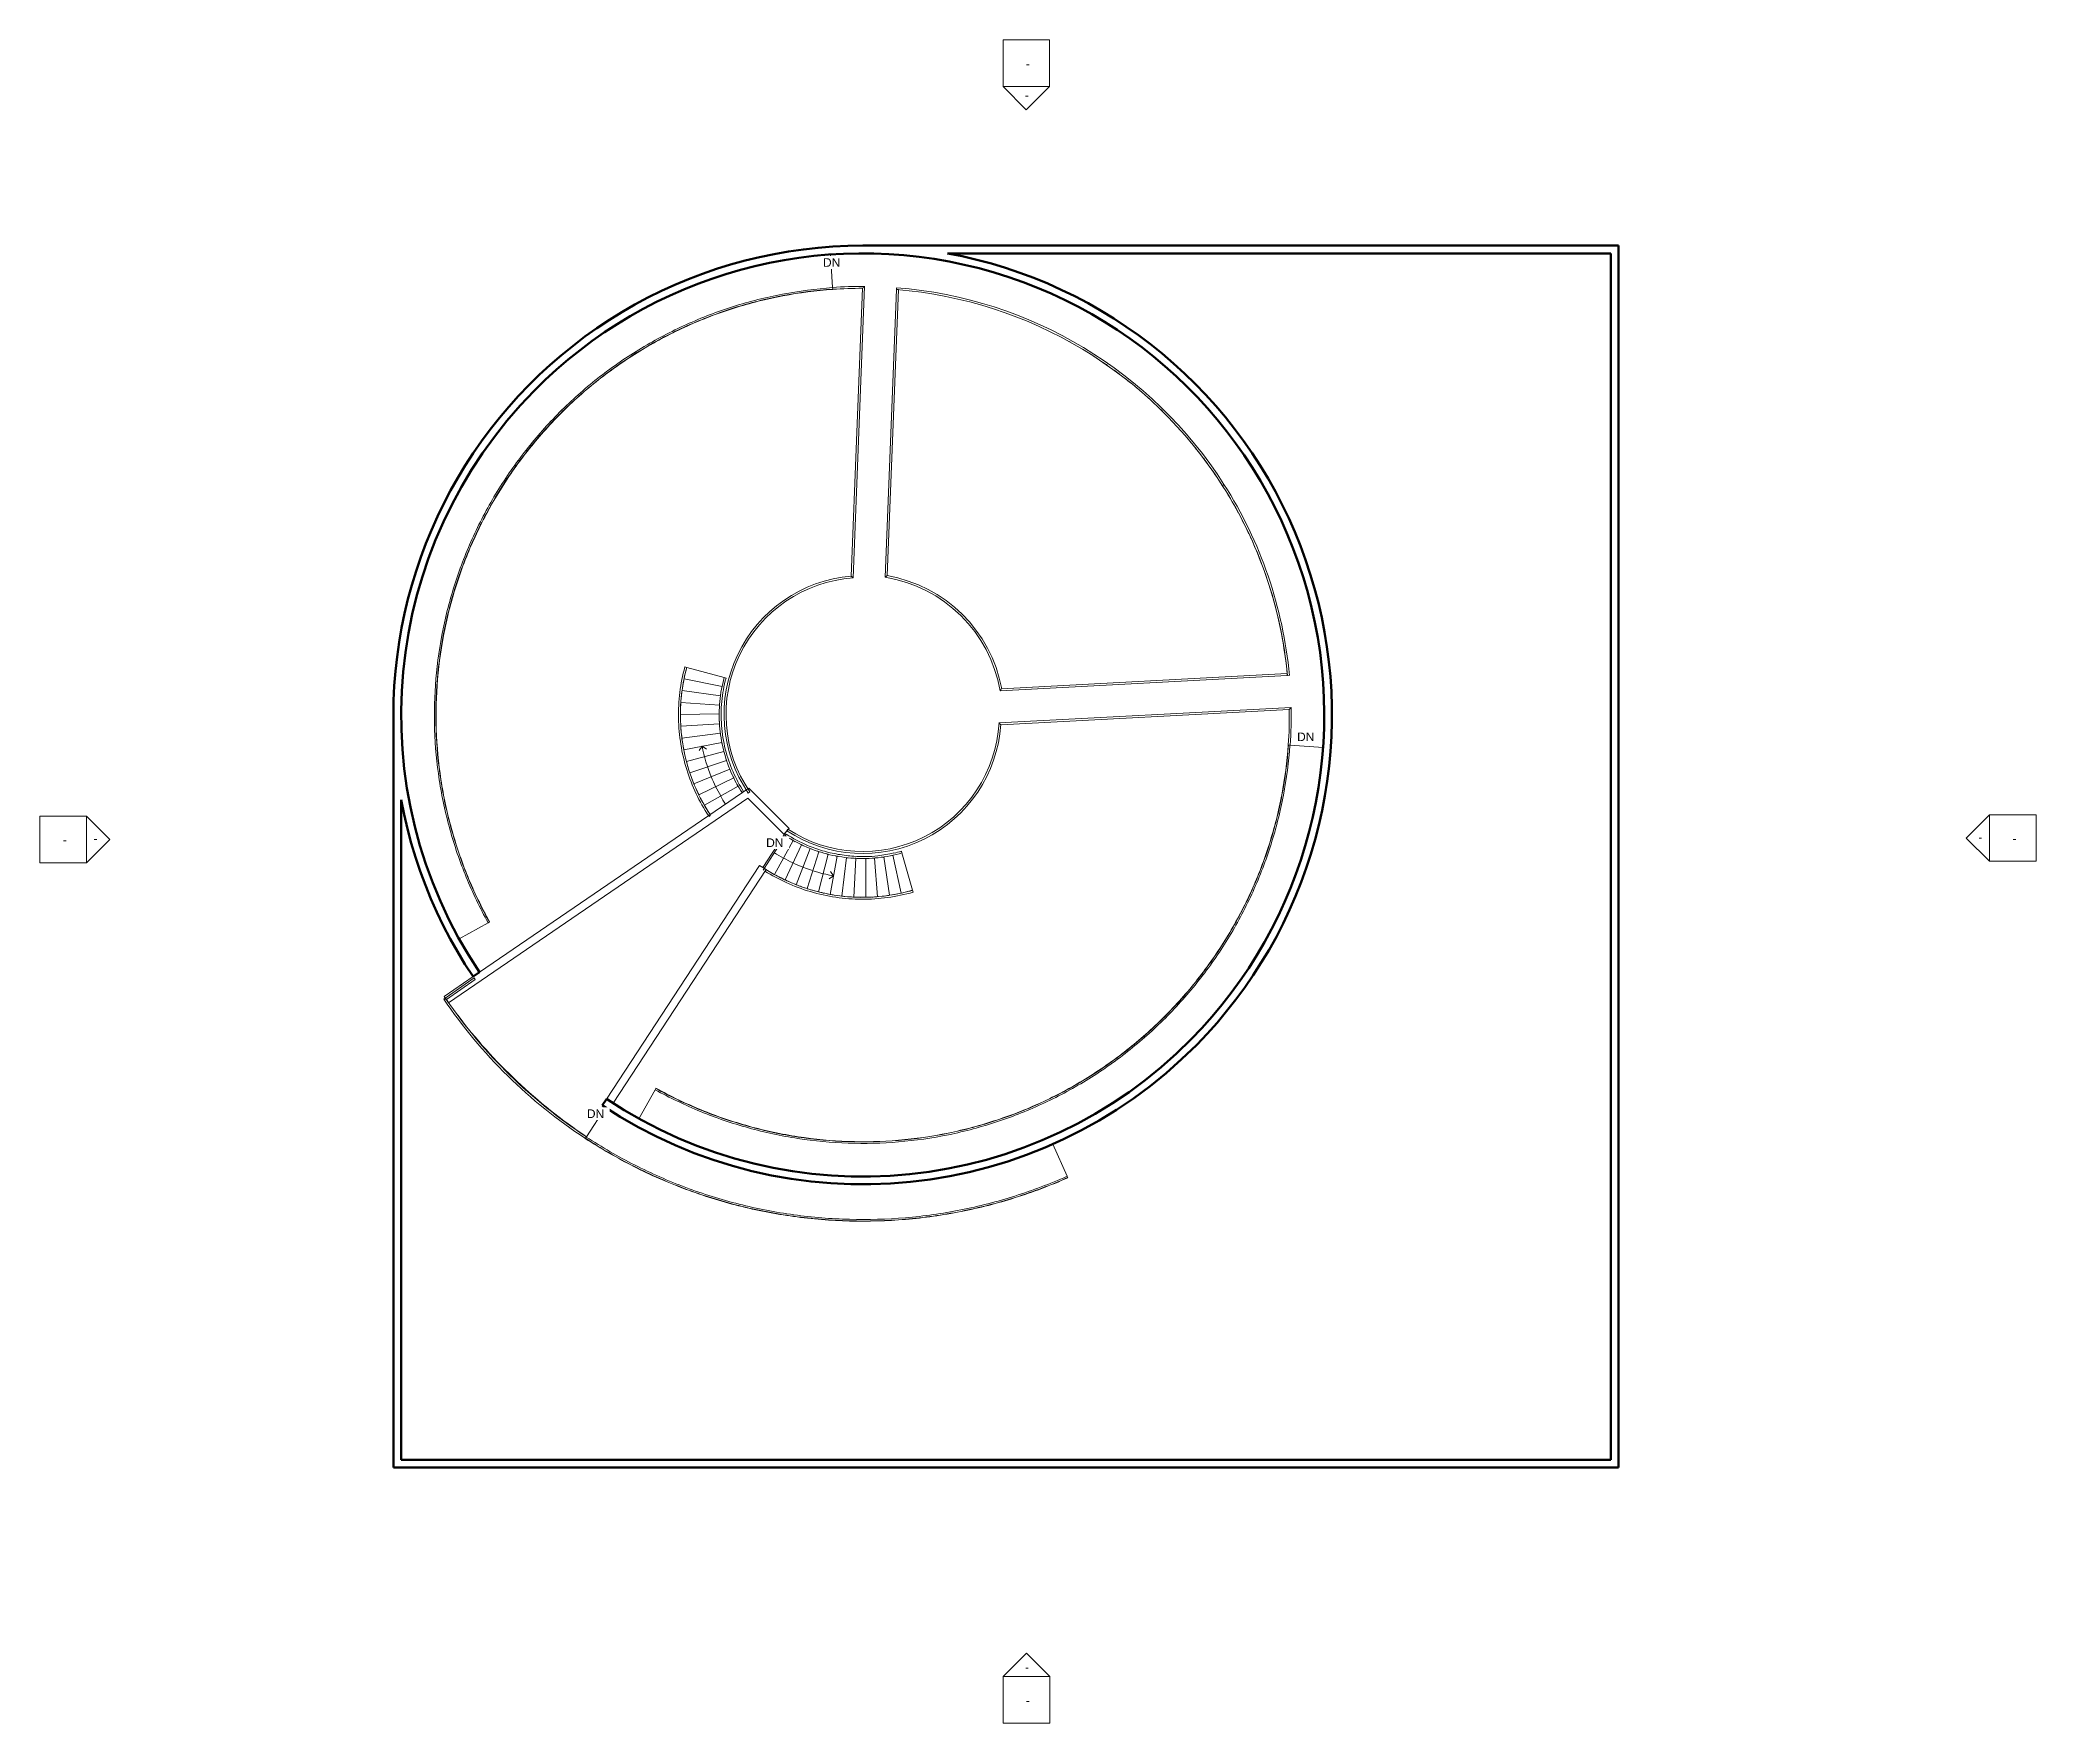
# Model space of a CAD drawing. Header units: inches. Extents: x -1067 to 992, y -835 to 901.
import ezdxf

# ---------------------------------------------------------------- set-up
doc = ezdxf.new("R2010")
doc.units = ezdxf.units.IN
doc.header["$MEASUREMENT"] = 0
for name, color, linetype, lineweight in [('A-ANNO-SYMB', 6, 'Continuous', 9), ('A-ANNO-TEXT', 2, 'Continuous', 9), ('A-FLOR-HRAL', 1, 'Continuous', 9), ('A-FLOR-OTLN', 6, 'Continuous', 13), ('A-FLOR-STRS', 2, 'Continuous', 9), ('A-WALL', 2, 'Continuous', 13)]:
    doc.layers.add(name, color=color, linetype=linetype, lineweight=lineweight)

# ---------------------------------------------------------------- blocks, each defined once
blk = doc.blocks.new('Railing - Railing-189355-Second Floor')
at = {"layer": 'A-FLOR-HRAL'}
for p, q in [((-504.1, -231.6), (-503.3, -230.3)), ((-6.9, -272.1), (-7.5, -270.8)), ((-7.5, -270.8), (-6.9, -272.1))]:
    blk.add_line(p, q, dxfattribs=at)
for points in [[(-504.1, -231.6), (-488, -242.1), (-454.6, -261.4), (-401.6, -284.7), (-346.3, -302), (-289.5, -313), (-231.8, -317.8), (-174, -316.1), (-116.6, -308), (-60.6, -293.6), (-24.5, -279.9), (-6.9, -272.1)], [(-6.9, -272.1), (-24.5, -279.9), (-60.6, -293.6), (-116.6, -308), (-174, -316.1), (-231.8, -317.8), (-289.5, -313), (-346.3, -302), (-401.6, -284.7), (-454.6, -261.4), (-488, -242.1), (-504.1, -231.6)], [(-7.5, -270.8), (-25, -278.5), (-61, -292.2), (-116.9, -306.5), (-174.1, -314.6), (-231.8, -316.2), (-289.3, -311.6), (-346, -300.5), (-401.1, -283.3), (-453.9, -260.1), (-487.2, -240.8), (-503.3, -230.3)], [(-7.5, -270.8), (-25, -278.5), (-61, -292.2), (-116.9, -306.5), (-174.1, -314.6), (-231.8, -316.2), (-289.3, -311.6), (-346, -300.5), (-401.1, -283.3), (-453.9, -260.1), (-487.2, -240.8), (-503.3, -230.3)]]:
    blk.add_open_spline(points, degree=3, dxfattribs=at)
blk = doc.blocks.new('Railing - Railing-190451-Second Floor')
at = {"layer": 'A-FLOR-HRAL'}
for p, q in [((-249.2, 645.6), (-249.1, 644.1)), ((-604.6, -9.3), (-603.3, -8.5)), ((-603.3, -8.5), (-604.6, -9.3))]:
    blk.add_line(p, q, dxfattribs=at)
for points in [[(-249.2, 645.6), (-266.6, 644.3), (-301.1, 639.8), (-351.8, 627.1), (-400.5, 608.4), (-446.8, 584.1), (-489.9, 554.6), (-529.2, 520.1), (-564.1, 481.3), (-594.3, 438.7), (-619.2, 392.8), (-638.5, 344.2), (-652, 293.8), (-659.4, 242.1), (-660.8, 189.8), (-655.9, 137.8), (-645, 86.8), (-628.1, 37.3), (-613, 5.9), (-604.6, -9.3)], [(-604.6, -9.3), (-613, 5.9), (-628.1, 37.3), (-645, 86.8), (-655.9, 137.8), (-660.8, 189.8), (-659.4, 242.1), (-652, 293.8), (-638.5, 344.2), (-619.2, 392.8), (-594.3, 438.7), (-564.1, 481.3), (-529.2, 520.1), (-489.9, 554.6), (-446.8, 584.1), (-400.5, 608.4), (-351.8, 627.1), (-301.1, 639.8), (-266.6, 644.3), (-249.2, 645.6)], [(-603.3, -8.5), (-611.7, 6.6), (-626.7, 37.9), (-643.5, 87.2), (-654.4, 138.1), (-659.3, 189.9), (-657.9, 241.9), (-650.5, 293.5), (-637.1, 343.8), (-617.8, 392.1), (-593, 437.9), (-562.9, 480.4), (-528.1, 519.1), (-488.9, 553.4), (-446, 582.8), (-399.9, 607), (-351.3, 625.6), (-300.8, 638.4), (-266.4, 642.8), (-249.1, 644.1)], [(-603.3, -8.5), (-611.7, 6.6), (-626.7, 37.9), (-643.5, 87.2), (-654.4, 138.1), (-659.3, 189.9), (-657.9, 241.9), (-650.5, 293.5), (-637.1, 343.8), (-617.8, 392.1), (-593, 437.9), (-562.9, 480.4), (-528.1, 519.1), (-488.9, 553.4), (-446, 582.8), (-399.9, 607), (-351.3, 625.6), (-300.8, 638.4), (-266.4, 642.8), (-249.1, 644.1)]]:
    blk.add_open_spline(points, degree=3, dxfattribs=at)
blk = doc.blocks.new('Railing - Railing-197118-Second Floor')
at = {"layer": 'A-FLOR-HRAL'}
for p, q in [((-619.1, -66.3), (-650.3, -88)), ((-647.6, -88.5), (-618, -68)), ((-619.1, -66.3), (-618, -68)), ((-504.3, -231.8), (-503.2, -230.1))]:
    blk.add_line(p, q, dxfattribs=at)
for radius, start in [(522, 214.1305), (520, 214.3483)]:
    blk.add_arc((-218.2, 204.9), radius, start, 236.7741, dxfattribs=at)
blk.add_open_spline([(-650.3, -88), (-649.9, -88.1), (-648.9, -88.3), (-648, -88.4), (-647.6, -88.5)], degree=3, dxfattribs=at)
blk = doc.blocks.new('Railing - Railing-198714-Second Floor')
at = {"layer": 'A-FLOR-HRAL'}
for p, q in [((-183.2, 645.5), (-183.3, 643.5)), ((154.3, 442.7), (152.7, 441.6)), ((219.9, 245.6), (221.9, 245.8))]:
    blk.add_line(p, q, dxfattribs=at)
for radius, start, end in [(440, 32.5496, 85.4504), (442, 32.5496, 85.4504), (440, 5.3043, 32.5496), (442, 5.3043, 32.5496)]:
    blk.add_arc((-218.2, 204.9), radius, start, end, dxfattribs=at)
blk = doc.blocks.new('Railing - Railing-200684-Second Floor')
at = {"layer": 'A-FLOR-HRAL'}
for p, q in [((220.9, 174), (222.4, 173.9)), ((-431.7, -180.2), (-432.4, -181.5)), ((-432.4, -181.5), (-431.7, -180.2))]:
    blk.add_line(p, q, dxfattribs=at)
for points in [[(-432.4, -181.5), (-417.2, -189.9), (-385.8, -205), (-336.4, -221.8), (-285.3, -232.8), (-233.3, -237.6), (-181.1, -236.3), (-129.4, -228.9), (-78.9, -215.4), (-30.4, -196.1), (15.5, -171.1), (58.2, -141), (97, -106), (131.4, -66.7), (161, -23.7), (185.3, 22.6), (203.9, 71.4), (216.7, 122), (221.2, 156.5), (222.4, 173.9)], [(-432.4, -181.5), (-417.2, -189.9), (-385.8, -205), (-336.4, -221.8), (-285.3, -232.8), (-233.3, -237.6), (-181.1, -236.3), (-129.4, -228.9), (-78.9, -215.4), (-30.4, -196.1), (15.5, -171.1), (58.2, -141), (97, -106), (131.4, -66.7), (161, -23.7), (185.3, 22.6), (203.9, 71.4), (216.7, 122), (221.2, 156.5), (222.4, 173.9)], [(220.9, 174), (219.7, 156.7), (215.2, 122.3), (202.5, 71.8), (183.9, 23.2), (159.7, -22.9), (130.2, -65.8), (95.9, -105), (57.3, -139.8), (14.7, -169.9), (-31, -194.7), (-79.4, -214), (-129.7, -227.4), (-181.2, -234.8), (-233.2, -236.1), (-285.1, -231.3), (-336, -220.4), (-385.2, -203.6), (-416.5, -188.6), (-431.7, -180.2)], [(-431.7, -180.2), (-416.5, -188.6), (-385.2, -203.6), (-336, -220.4), (-285.1, -231.3), (-233.2, -236.1), (-181.2, -234.8), (-129.7, -227.4), (-79.4, -214), (-31, -194.7), (14.7, -169.9), (57.3, -139.8), (95.9, -105), (130.2, -65.8), (159.7, -22.9), (183.9, 23.2), (202.5, 71.8), (215.2, 122.3), (219.7, 156.7), (220.9, 174)]]:
    blk.add_open_spline(points, degree=3, dxfattribs=at)
blk = doc.blocks.new('Railing - Railing-203984-Second Floor')
at = {"layer": 'A-FLOR-HRAL'}
for p, q in [((-249.3, 645.8), (-249.1, 643.8)), ((-218.3, 644.9), (-230.1, 348.2)), ((-228.1, 346.3), (-216.2, 646.9)), ((-336.2, 124.4), (-334.5, 125.5))]:
    blk.add_line(p, q, dxfattribs=at)
blk.add_lwpolyline([(-228.1, 346.3), (-228.4, 346.6), (-228.6, 346.8), (-228.8, 347), (-229.1, 347.3), (-229.3, 347.5), (-229.6, 347.7), (-229.8, 348), (-230.1, 348.2)], dxfattribs=at)
for centre, radius, start, end in [((-218.2, 204.9), 442, 89.7382, 94.0257), ((-218.2, 204.9), 440, 90.008, 94.0257), ((-217.8, 205.3), 143.4, 94.9002, 214.3601), ((-217.8, 205.3), 141.4, 94.1859, 214.3601)]:
    blk.add_arc(centre, radius, start, end, dxfattribs=at)
blk.add_open_spline([(-216.2, 646.9), (-216.6, 646.6), (-217.3, 645.9), (-217.9, 645.2), (-218.3, 644.9)], degree=3, dxfattribs=at)
blk = doc.blocks.new('Railing - Railing-204045-Second Floor')
at = {"layer": 'A-FLOR-HRAL'}
for p, q in [((223.7, 212.7), (-77.7, 196.8)), ((-75.8, 194.9), (221.7, 210.6)), ((220.7, 174), (222.7, 173.9)), ((-295.4, 87.1), (-296.5, 85.4))]:
    blk.add_line(p, q, dxfattribs=at)
blk.add_lwpolyline([(223.7, 212.7), (223.5, 212.5), (223.2, 212.2), (223, 211.9), (222.7, 211.7), (222.5, 211.4), (222.2, 211.2), (222, 210.9), (221.7, 210.6)], dxfattribs=at)
for centre, radius, start, end in [((-218.2, 204.9), 440, 355.9743, 0.7466), ((-218.2, 204.9), 442, 355.9743, 1.0164), ((-218.2, 204.9), 142.8, 236.7741, 355.9904), ((-218.2, 204.9), 140.8, 236.7741, 356.7094), ((-380, -104.2), 426.6, 44.5067, 44.8663)]:
    blk.add_arc(centre, radius, start, end, dxfattribs=at)
blk = doc.blocks.new('Railing - Railing-204132-Second Floor')
at = {"layer": 'A-FLOR-HRAL'}
for p, q in [((-183.3, 643.7), (-195.1, 346.9)), ((-193, 348.6), (-181.3, 643.7)), ((-183.3, 643.7), (-181.3, 643.7)), ((219.6, 247.6), (-74.9, 232)), ((219.6, 247.6), (219.7, 245.6)), ((-76.5, 229.9), (219.7, 245.6))]:
    blk.add_line(p, q, dxfattribs=at)
blk.add_lwpolyline([(-193, 348.6), (-193.3, 348.4), (-193.5, 348.2), (-193.8, 348), (-194.1, 347.7), (-194.3, 347.5), (-194.6, 347.3), (-194.8, 347.1), (-195.1, 346.9)], dxfattribs=at)
for centre, radius, start, end in [((-217.8, 205.3), 143.4, 9.8763, 80.8841), ((-217.8, 205.3), 145.4, 10.5759, 80.1844), ((-418.1, 502.1), 436.7, 321.4509, 321.8007)]:
    blk.add_arc(centre, radius, start, end, dxfattribs=at)
blk = doc.blocks.new('Railing - Railing-204793-Second Floor')
at = {"layer": 'A-FLOR-HRAL'}
for p, q in [((-320.8, 45), (-319.7, 46.6)), ((-166.2, 22.2), (-166.7, 24.1)), ((-166.7, 24.1), (-166.2, 22.2))]:
    blk.add_line(p, q, dxfattribs=at)
blk.add_open_spline([(-166.7, 24.1), (-176.9, 21.2), (-197.9, 17.1), (-229.9, 16.3), (-261.5, 21), (-291.9, 31), (-310.8, 40.9), (-319.7, 46.6)], degree=3, dxfattribs=at)
blk.add_open_spline([(-166.7, 24.1), (-176.9, 21.2), (-197.9, 17.1), (-229.9, 16.3), (-261.5, 21), (-291.9, 31), (-310.8, 40.9), (-319.7, 46.6)], degree=3, dxfattribs=at)
for points, knots in [([(-319, 43.8), (-312, 39.4), (-296.8, 31.3), (-272.3, 22.1), (-246, 16.3), (-219.2, 14.3), (-192.3, 16), (-174.8, 19.7), (-166.2, 22.2)], [-15.125269, -15.125269, -15.125269, -15.125269, -12.777065, -10.221652, -7.666239, -5.110826, -2.555413, 0, 0, 0, 0]), ([(-166.2, 22.2), (-174.8, 19.7), (-192.3, 16), (-219.2, 14.3), (-246, 16.3), (-272.3, 22.1), (-296.8, 31.3), (-312, 39.4), (-319, 43.8)], [0, 0, 0, 0, 2.555413, 5.110826, 7.666239, 10.221652, 12.777065, 15.125229, 15.125229, 15.125229, 15.125229])]:
    blk.add_open_spline(points, degree=3, knots=knots, dxfattribs=at)
blk = doc.blocks.new('Railing - Railing-204987-Second Floor')
at = {"layer": 'A-FLOR-HRAL'}
for p, q in [((-399.7, 254), (-401.6, 254.5)), ((-401.6, 254.5), (-399.7, 254)), ((-375.1, 101.3), (-376.8, 100.2))]:
    blk.add_line(p, q, dxfattribs=at)
for points, knots in [([(-401.6, 254.5), (-404, 245.9), (-407.4, 228.3), (-408.8, 201.4), (-406.4, 174.6), (-400.3, 148.4), (-390.7, 123.6), (-382.1, 108.3), (-377.4, 101.1)], [0, 0, 0, 0, 2.555413, 5.110826, 7.666239, 10.221652, 12.777065, 15.235129, 15.235129, 15.235129, 15.235129]), ([(-401.6, 254.5), (-404, 245.9), (-407.4, 228.3), (-408.8, 201.4), (-406.4, 174.6), (-400.3, 148.4), (-390.7, 123.6), (-382.1, 108.3), (-377.4, 101.1)], [0, 0, 0, 0, 2.555413, 5.110826, 7.666239, 10.221652, 12.777065, 15.235107, 15.235107, 15.235107, 15.235107]), ([(-375.7, 102.2), (-381.3, 110.8), (-391.3, 129.3), (-401.5, 159.2), (-406.6, 190.8), (-406.3, 222.8), (-402.5, 243.8), (-399.7, 254)], [-15.104197, -15.104197, -15.104197, -15.104197, -12.163906, -9.122929, -6.081953, -3.040976, 0, 0, 0, 0]), ([(-399.7, 254), (-402.5, 243.8), (-406.3, 222.8), (-406.6, 190.8), (-401.5, 159.2), (-391.3, 129.3), (-381.3, 110.8), (-375.7, 102.2)], [0, 0, 0, 0, 3.040976, 6.081953, 9.122929, 12.163906, 15.104175, 15.104175, 15.104175, 15.104175])]:
    blk.add_open_spline(points, degree=3, knots=knots, dxfattribs=at)
blk = doc.blocks.new('Elevation - Detail Number-151647-Second Floor')
at = {"layer": 'A-ANNO-SYMB'}
for p, q in [((-0.25, -0.25), (-0.25, 0.25)), ((-0.25, 0.25), (0.25, 0.25)), ((0.25, 0.25), (0.25, -0.25)), ((0.25, -0.25), (-0.25, -0.25))]:
    blk.add_line(p, q, dxfattribs=at)
blk = doc.blocks.new('Elevation - Detail Number-151370-Second Floor')
at = {"layer": 'A-ANNO-SYMB'}
for p, q in [((0, 0.25), (-0.25, 0)), ((0.25, 0), (0, 0.25)), ((-0.25, 0), (0.25, 0))]:
    blk.add_line(p, q, dxfattribs=at)
blk = doc.blocks.new('Elevation - Detail Number-V1-Second Floor')
at = {"layer": 'A-ANNO-SYMB'}
for p, q in [((0, 0.25), (-0.25, 0)), ((0.25, 0), (0, 0.25)), ((-0.25, 0), (0.25, 0))]:
    blk.add_line(p, q, dxfattribs=at)

msp = doc.modelspace()

# ---------------------------------------------------------------- linework, layer by layer
at = {"layer": 'A-ANNO-TEXT'}
for p, q in [((-386.9, 168.1), (-383.8, 172.7)), ((-379.2, 169.6), (-383.8, 172.7)), ((-251.4, 43.4), (-248.3, 38.9)), ((-252.8, 35.8), (-248.3, 38.9))]:
    msp.add_line(p, q, dxfattribs=at)
for points in [[(-383.8, 172.7), (-381.7, 161.9), (-377.5, 147.8), (-371.5, 134.4), (-369.9, 131.1)], [(-248.3, 38.9), (-259.1, 40.9), (-273.3, 44.9), (-286.7, 50.7), (-290.1, 52.3)]]:
    msp.add_open_spline(points, degree=3, knots=[0, 0, 0, 0, 3.236848, 4.315255, 4.315255, 4.315255, 4.315255], dxfattribs=at)
for points in [[(-369.9, 131.1), (-368.3, 127.8), (-366.5, 124.6), (-364.6, 121.4)], [(-364.7, 121.3), (-363.2, 118.5), (-361.5, 115.8), (-359.7, 113.1)], [(-299.8, 57.3), (-303.1, 59.1), (-306.2, 60.9), (-309.3, 62.9)], [(-290.1, 52.3), (-293.4, 53.8), (-296.6, 55.6), (-299.8, 57.4)]]:
    msp.add_open_spline(points, degree=3, dxfattribs=at)
at = {"layer": 'A-FLOR-OTLN'}
for p, q in [((-251.6, 679.7), (-249.3, 645.8)), ((222.7, 173.9), (256.6, 171.5)), ((-321.2, 47.6), (-296.8, 85)), ((-503.2, -230.1), (-483.4, -199.9))]:
    msp.add_line(p, q, dxfattribs=at)
for centre, radius, start, end in [((-218.2, 204.9), 476, 92.4571, 93.3351), ((-218.2, 204.9), 476, 90.6209, 91.4963), ((-218.2, 204.9), 476, 88.7849, 89.657), ((-218.2, 204.9), 476, 86.9488, 87.8168), ((-218.2, 204.9), 476, 85.1127, 85.9757), ((-218.2, 204.9), 476, 83.2767, 84.1331), ((-218.2, 204.9), 476, 81.4407, 82.2885), ((-218.2, 204.9), 476, 79.6047, 80.4408), ((-218.2, 204.9), 476, 77.7687, 78.588), ((-218.2, 204.9), 476, 75.9327, 76.7259), ((-218.2, 204.9), 476, 74.0968, 74.8443), ((-218.2, 204.9), 476, 72.2608, 72.909), ((-218.2, 204.9), 476, 68.0252, 68.5889), ((-218.2, 204.9), 476, 66.0353, 66.753), ((-218.2, 204.9), 476, 64.139, 64.917), ((-218.2, 204.9), 476, 62.2709, 63.081), ((-218.2, 204.9), 476, 60.415, 61.245), ((-218.2, 204.9), 476, 58.5655, 59.409), ((-218.2, 204.9), 476, 56.7198, 57.573), ((-218.2, 204.9), 476, 54.8765, 55.737), ((-218.9, 204.2), 441, 60.8003, 61.0096), ((-218.9, 204.2), 441, 58.8564, 59.2632), ((-218.2, 204.9), 476, 53.0349, 53.901), ((-218.2, 204.9), 476, 51.1943, 52.0649), ((-218.9, 204.2), 441, 56.9164, 57.4841), ((-218.9, 204.2), 441, 54.9807, 55.6778), ((-218.9, 204.2), 441, 53.0498, 53.8485), ((-218.2, 204.9), 476, 49.3547, 50.2288), ((-218.2, 204.9), 476, 47.5157, 48.3927), ((-218.9, 204.2), 441, 51.1239, 51.9996), ((-218.9, 204.2), 441, 49.2035, 50.1337), ((-218.2, 204.9), 476, 45.6771, 46.5566), ((-218.2, 204.9), 476, 43.839, 44.7204), ((-218.9, 204.2), 441, 47.2892, 48.2533), ((-218.9, 204.2), 441, 45.3814, 46.3601), ((-218.2, 204.9), 476, 42.0012, 42.8843), ((-218.2, 204.9), 476, 40.1636, 41.0481), ((-217.8, 205.3), 439.4, 43.4956, 44.4433), ((-217.8, 205.3), 439.4, 41.599, 42.5542), ((-218.2, 204.9), 476, 38.3263, 39.2118), ((-217.8, 205.3), 439.4, 39.698, 40.6712), ((-217.8, 205.3), 439.4, 37.7926, 38.7942), ((-218.2, 204.9), 476, 36.4891, 37.3755), ((-218.2, 204.9), 476, 34.6521, 35.5392), ((-217.8, 205.3), 439.4, 35.8827, 36.9233), ((-217.8, 205.3), 439.4, 33.9684, 35.0583), ((-218.2, 204.9), 476, 32.8152, 33.7029), ((-218.2, 204.9), 476, 30.9784, 31.8664), ((-217.8, 205.3), 439.4, 32.0328, 33.1991), ((-217.8, 205.3), 439.4, 30.1335, 31.3975), ((-218.2, 204.9), 476, 29.1417, 30.03), ((-217.8, 205.3), 439.4, 28.2218, 29.5652), ((-218.2, 204.9), 476, 27.3051, 28.1934), ((-218.2, 204.9), 476, 25.4686, 26.3568), ((-217.8, 205.3), 439.4, 26.2944, 27.7339), ((-217.8, 205.3), 439.4, 24.3466, 25.9033), ((-218.2, 204.9), 476, 23.6321, 24.5201), ((-217.8, 205.3), 439.4, 22.3713, 24.0733), ((-217.8, 205.3), 439.4, 5.517, 22.2437), ((-218.2, 204.9), 476, 21.7957, 22.6834), ((-218.2, 204.9), 476, 19.9594, 20.8465), ((-218.2, 204.9), 476, 18.1231, 19.0094), ((-218.2, 204.9), 476, 16.2868, 17.1722), ((-218.2, 204.9), 476, 14.4506, 15.3349), ((-218.2, 204.9), 476, 12.6144, 13.4973), ((-218.2, 204.9), 476, 10.7782, 11.6595), ((-218.2, 204.9), 476, 8.942, 9.8213), ((-218.2, 204.9), 476, 7.1059, 7.9827), ((-218.2, 204.9), 476, 5.2698, 6.1437), ((-218.2, 204.9), 476, 3.4337, 4.3039), ((-218.2, 204.9), 476, 1.5977, 2.4633), ((-218.2, 204.9), 476, 359.7616, 0.6215), ((-218.2, 204.9), 476, 357.9256, 358.7781), ((-218.2, 204.9), 476, 356.0896, 356.9321), ((-196.5, 227.9), 551.1, 217.1209, 236.1961)]:
    msp.add_arc(centre, radius, start, end, dxfattribs=at)
at = {"layer": 'A-FLOR-STRS'}
for p, q in [((-249.3, 645.8), (-251.6, 679.7)), ((-399.7, 254), (-361.1, 243.6)), ((-404.5, 230), (-364.9, 224.7)), ((-402.5, 242.1), (-363.3, 234.2)), ((-361.1, 243.6), (-359.2, 243)), ((-406.2, 205.5), (-366.2, 206.1)), ((-405.8, 217.8), (-365.9, 215.1)), ((-405.8, 193.3), (-365.9, 195.8)), ((-404.7, 181.1), (-365, 186.2)), ((-402.7, 169), (-363.5, 176.6)), ((-400, 157), (-361.4, 167.2)), ((256.6, 171.5), (222.7, 173.9)), ((-396.5, 145.3), (-358.6, 158)), ((-392.3, 133.8), (-355.2, 148.9)), ((-387.2, 122.6), (-351.3, 140.1)), ((-381.5, 111.8), (-346.8, 131.6)), ((-298.1, 80.3), (-319.7, 46.6)), ((-289.8, 75.4), (-309.2, 40.4)), ((-281.3, 71), (-298.3, 34.8)), ((-297.1, 82), (-298.1, 80.3)), ((-272.4, 67.2), (-287, 29.9)), ((-263.3, 63.9), (-275.5, 25.9)), ((-178.2, 64.5), (-177.7, 62.6)), ((-177.7, 62.6), (-166.7, 24.1)), ((-254, 61.3), (-263.7, 22.5)), ((-244.6, 59.3), (-251.7, 19.9)), ((-235, 57.8), (-239.6, 18.1)), ((-225.4, 57.1), (-227.4, 17.2)), ((-215.1, 56.9), (-215.1, 17)), ((-206.1, 57.4), (-202.9, 17.5)), ((-196.5, 58.5), (-190.7, 19)), ((-187, 60.2), (-178.6, 21.2)), ((-604.6, -9.3), (-634.5, -25.9)), ((-603.1, -8.4), (-603.3, -8.5)), ((-449, -211.4), (-432.4, -181.5)), ((-431.7, -180.2), (-431.5, -179.9)), ((-483.4, -200), (-503.2, -230.1)), ((-22.1, -237.6), (-7.5, -270.8)), ((-6.9, -272.1), (-6.8, -272.4))]:
    msp.add_line(p, q, dxfattribs=at)
for points in [[(-265.7, 678.5), (-261.7, 678.9), (-257.6, 679.3), (-253.6, 679.6)], [(-353.6, 661.2), (-350.2, 662.3), (-346.7, 663.3), (-343.3, 664.3)], [(-336.9, 665.9), (-333.5, 666.7), (-330.1, 667.6), (-326.7, 668.4)], [(-320.3, 669.8), (-316.7, 670.6), (-313.1, 671.4), (-309.5, 672.1)], [(-303.7, 673.1), (-299.2, 674), (-294.7, 674.6), (-290.2, 675.2)], [(-287.1, 675.9), (-281.5, 676.7), (-276, 677.3), (-270.4, 677.9)], [(-603.1, -8.4), (-611.5, 6.7), (-626.5, 38), (-643.3, 87.2), (-654.2, 138.1), (-659, 189.9), (-657.7, 241.9), (-650.3, 293.4), (-636.8, 343.7), (-617.6, 392), (-592.8, 437.7), (-562.7, 480.2), (-527.9, 518.9), (-488.8, 553.2), (-445.9, 582.6), (-399.8, 606.8), (-351.2, 625.4), (-300.8, 638.1), (-266.4, 642.6), (-249.1, 643.8)], [(-406.9, 641.9), (-402.9, 643.6), (-398.8, 645.3), (-394.7, 646.9)], [(-391.3, 648.3), (-386.1, 650.3), (-380.8, 652.3), (-375.5, 654.1)], [(-452.9, 619), (-449.8, 620.8), (-446.6, 622.6), (-443.4, 624.3)], [(-437.6, 627.3), (-434.5, 628.9), (-431.4, 630.5), (-428.2, 632.1)], [(-486.7, 598), (-482, 601.2), (-477.3, 604.2), (-472.6, 607.2)], [(-500.4, 588.2), (-497, 590.8), (-493.5, 593.3), (-490, 595.7)], [(-540.1, 555.5), (-537.5, 558), (-534.7, 560.4), (-532, 562.8)], [(-527.1, 567.1), (-524.4, 569.4), (-521.7, 571.6), (-519, 573.9)], [(-568.2, 527.6), (-564.4, 531.7), (-560.5, 535.7), (-556.6, 539.7)], [(-579.3, 515), (-576.6, 518.2), (-573.9, 521.3), (-571.1, 524.3)], [(-600.6, 488.4), (-598.4, 491.3), (-596.3, 494.2), (-594, 497)], [(-611.1, 473.6), (-608.9, 476.9), (-606.5, 480.2), (-604.2, 483.5)], [(-631.4, 441.2), (-629.1, 445.2), (-626.8, 449.1), (-624.4, 453)], [(-639.5, 426.5), (-637.8, 429.7), (-636, 433), (-634.2, 436.2)], [(-647.2, 411.2), (-645.6, 414.4), (-644.1, 417.6), (-642.4, 420.8)], [(-654.6, 395.1), (-653, 398.6), (-651.5, 402.1), (-649.9, 405.6)], [(-668.6, 358.9), (-666.8, 364.2), (-664.9, 369.4), (-662.9, 374.6)], [(-662.9, 374.7), (-660.9, 379.9), (-658.9, 385), (-656.7, 390.2)], [(-673.8, 342.9), (-672.7, 346.5), (-671.5, 350.2), (-670.3, 353.8)], [(-678.4, 326.6), (-677.5, 330), (-676.6, 333.5), (-675.6, 336.9)], [(-682.6, 309.6), (-681.7, 313.3), (-680.9, 316.8), (-680, 320.4)], [(-689.6, 271), (-688.8, 276.5), (-688, 282.1), (-687, 287.5)], [(-691.7, 254.4), (-691.2, 258.4), (-690.8, 262.4), (-690.2, 266.4)], [(-399.7, 254), (-400.6, 250.6), (-401.4, 247.2), (-402.2, 243.8)], [(-694, 220.3), (-693.9, 223.9), (-693.7, 227.5), (-693.5, 231.1)], [(-404.6, 229.6), (-404.9, 227.3), (-405.2, 225), (-405.4, 222.7)], [(-402.8, 240.5), (-403.3, 238.2), (-403.7, 235.8), (-404.1, 233.4)], [(-363.2, 234.7), (-363.4, 233.8), (-363.6, 232.8), (-363.8, 231.9)], [(-694.2, 201.9), (-694.2, 206), (-694.2, 210.1), (-694.1, 214.3)], [(-406.2, 208.5), (-406.3, 205), (-406.2, 201.5), (-406.1, 198)], [(-405.7, 219), (-405.9, 216.4), (-406, 213.9), (-406.1, 211.3)], [(-366.2, 207.6), (-366.2, 206.9), (-366.2, 206.3), (-366.2, 205.6)], [(-365.9, 215.1), (-365.9, 214.4), (-366, 213.8), (-366, 213.1)], [(-365.8, 216.7), (-365.8, 216.2), (-365.8, 215.6), (-365.9, 215.1)], [(-364.7, 225.8), (-364.9, 224.7), (-365.1, 223.5), (-365.2, 222.4)], [(-366.2, 205.4), (-366.2, 204.9), (-366.2, 204.5), (-366.2, 204)], [(-366.1, 198.2), (-366, 197.4), (-366, 196.6), (-366, 195.8)], [(-365.9, 195.8), (-365.9, 195.5), (-365.9, 195.2), (-365.9, 194.9)], [(-365.3, 188.1), (-365.2, 187.3), (-365.1, 186.6), (-365, 185.9)], [(-692.5, 164), (-692.9, 168.4), (-693.2, 172.8), (-693.4, 177.2)], [(-431.5, -179.9), (-416.4, -188.3), (-385.1, -203.3), (-335.9, -220.1), (-285, -231), (-233.2, -235.9), (-181.2, -234.6), (-129.7, -227.2), (-79.4, -213.7), (-31.1, -194.5), (14.6, -169.7), (57.1, -139.6), (95.8, -104.8), (130, -65.7), (159.5, -22.8), (183.7, 23.3), (202.3, 71.9), (215, 122.3), (219.5, 156.7), (220.7, 174)], [(-405.1, 183.9), (-404.8, 181.6), (-404.5, 179.2), (-404.1, 176.9)], [(-403.5, 173.1), (-403.3, 171.7), (-403, 170.4), (-402.8, 169)], [(-402.8, 169), (-402.6, 168.1), (-402.4, 167.1), (-402.2, 166.2)], [(-363.6, 176.9), (-363.5, 176.8), (-363.5, 176.7), (-363.5, 176.6)], [(-363.5, 176.6), (-363.4, 176), (-363.3, 175.4), (-363.1, 174.7)], [(-361.6, 168.1), (-361.3, 167), (-361, 165.9), (-360.7, 164.9)], [(255.2, 155.5), (255.6, 159.5), (256, 163.5), (256.3, 167.5)], [(-690.7, 147.2), (-691.2, 150.9), (-691.6, 154.5), (-691.9, 158.2)], [(-400, 157), (-399.8, 156.2), (-399.6, 155.3), (-399.4, 154.5)], [(-398.8, 152.5), (-398.1, 150.1), (-397.4, 147.7), (-396.6, 145.2)], [(-396.5, 145.3), (-396.2, 144.4), (-395.9, 143.5), (-395.6, 142.5)], [(-359, 159.3), (-358.7, 158.2), (-358.3, 157.1), (-357.9, 155.9)], [(-356, 150.7), (-355.5, 149.6), (-355.1, 148.5), (-354.6, 147.4)], [(253.1, 138.7), (253.6, 142.2), (254, 145.8), (254.4, 149.4)], [(-685.2, 112.8), (-686, 116.6), (-686.7, 120.4), (-687.3, 124.2)], [(-394.6, 139.8), (-393.9, 137.8), (-393.1, 135.8), (-392.3, 133.8)], [(-392.3, 133.8), (-392.1, 133.4), (-392, 133.1), (-391.8, 132.7)], [(-390.3, 129.2), (-389.4, 127.1), (-388.4, 125.1), (-387.3, 123)], [(-352.3, 142.2), (-352, 141.5), (-351.6, 140.8), (-351.3, 140.1)], [(-351.3, 140.1), (-351.1, 139.8), (-351, 139.4), (-350.8, 139.1)], [(-347.9, 133.6), (-347.6, 132.9), (-347.2, 132.3), (-346.8, 131.6)], [(-346.8, 131.6), (-346.7, 131.4), (-346.6, 131.2), (-346.5, 131.1)], [(250.5, 121.7), (251.1, 125.2), (251.6, 128.7), (252, 132.2)], [(-680.5, 91.3), (-681.8, 96.7), (-683.1, 102.2), (-684.2, 107.7)], [(-385.7, 119.5), (-384.6, 117.4), (-383.4, 115.3), (-382.2, 113.2)], [(-380.7, 110.2), (-379.1, 107.5), (-377.4, 104.8), (-375.7, 102.2)], [(247.1, 104.5), (247.8, 108.1), (248.6, 111.7), (249.3, 115.4)], [(237.1, 66.3), (238.8, 71.7), (240.4, 77.1), (241.9, 82.5)], [(242.3, 84.7), (243.6, 89.4), (244.8, 94.1), (245.9, 98.8)], [(-671.3, 59), (-672.5, 62.6), (-673.6, 66.2), (-674.7, 69.8)], [(-298.1, 80.3), (-291.1, 75.8), (-276.2, 68), (-252.3, 60.1), (-227.4, 56.5), (-202.2, 57), (-185.7, 60.3), (-177.7, 62.6)], [(-289.8, 75.4), (-290, 75.5), (-290.2, 75.6), (-290.4, 75.7)], [(-287.8, 74.2), (-288.5, 74.6), (-289.2, 75), (-289.8, 75.4)], [(-281.3, 71), (-281.6, 71.1), (-282, 71.3), (-282.3, 71.5)], [(-279.2, 70), (-279.9, 70.3), (-280.5, 70.7), (-281.2, 71)], [(-270.6, 66.5), (-271.7, 66.9), (-272.8, 67.3), (-274, 67.8)], [(-267.5, 67.5), (-264.9, 66.5), (-262.3, 65.7), (-259.7, 64.9)], [(-261.9, 63.5), (-263.1, 63.8), (-264.2, 64.2), (-265.3, 64.6)], [(-253.2, 61.1), (-254.2, 61.3), (-255.3, 61.6), (-256.4, 61.9)], [(-194.3, 60.9), (-191.6, 61.3), (-188.9, 61.9), (-186.3, 62.6)], [(-186.2, 62.4), (-183.5, 63), (-180.9, 63.7), (-178.2, 64.5)], [(-665.8, 42.9), (-667.1, 46.3), (-668.2, 49.7), (-669.4, 53.1)], [(-310.7, 41.2), (-313.8, 42.9), (-316.8, 44.8), (-319.7, 46.6)], [(-244.6, 59.3), (-245.2, 59.4), (-245.8, 59.5), (-246.5, 59.6)], [(-244.3, 59.2), (-244.4, 59.2), (-244.5, 59.2), (-244.6, 59.3)], [(-233.1, 57.6), (-233.9, 57.7), (-234.6, 57.8), (-235.3, 57.9)], [(-225.4, 57.1), (-225.7, 57.1), (-226, 57.1), (-226.3, 57.1)], [(-223, 57), (-223.8, 57), (-224.6, 57), (-225.4, 57.1)], [(-215.8, 56.9), (-216.2, 56.9), (-216.7, 56.9), (-217.2, 56.9)], [(-213.6, 57), (-214.3, 56.9), (-214.9, 56.9), (-215.6, 56.9)], [(-206.1, 57.4), (-206.8, 57.3), (-207.4, 57.3), (-208.1, 57.2)], [(-204.4, 57.5), (-205, 57.5), (-205.6, 57.4), (-206.1, 57.4)], [(-195.4, 58.7), (-196.5, 58.5), (-197.7, 58.3), (-198.8, 58.2)], [(-186.5, 60.3), (-187.4, 60.1), (-188.4, 59.9), (-189.4, 59.7)], [(226.1, 34.3), (227.4, 37.6), (228.7, 41), (229.8, 44.3)], [(-659.6, 26.6), (-661, 30.1), (-662.3, 33.5), (-663.6, 37)], [(-651.7, 8.2), (-653.7, 12.6), (-655.6, 17), (-657.4, 21.4)], [(-301.4, 36.3), (-303.6, 37.4), (-305.7, 38.5), (-307.8, 39.7)], [(-291.6, 31.8), (-293.7, 32.7), (-295.8, 33.7), (-297.9, 34.8)], [(-287, 29.9), (-287.4, 30.1), (-287.8, 30.2), (-288.1, 30.4)], [(-281, 27.7), (-283, 28.4), (-285, 29.1), (-287, 29.9)], [(-275.5, 25.8), (-276.4, 26.1), (-277.3, 26.4), (-278.2, 26.7)], [(-268.2, 23.7), (-270.7, 24.3), (-273.1, 25), (-275.5, 25.7)], [(-263.7, 22.5), (-264.5, 22.7), (-265.4, 22.9), (-266.2, 23.1)], [(-180.2, 20.8), (-182.5, 20.3), (-184.9, 19.9), (-187.3, 19.5)], [(-166.7, 24.1), (-170.1, 23.1), (-173.5, 22.3), (-176.9, 21.5)], [(219.7, 18.4), (221.1, 21.6), (222.4, 24.9), (223.7, 28.2)], [(-643.4, -9.1), (-645.9, -4.1), (-648.4, 0.9), (-650.7, 6)], [(-251.7, 19.9), (-252.6, 20.1), (-253.5, 20.2), (-254.5, 20.4)], [(-247.6, 19.2), (-248.9, 19.4), (-250.3, 19.7), (-251.7, 19.9)], [(-236.8, 17.8), (-239.1, 18), (-241.4, 18.3), (-243.7, 18.7)], [(-212.2, 17), (-215.7, 16.9), (-219.2, 16.8), (-222.7, 16.9)], [(-201.7, 17.6), (-204.2, 17.4), (-206.8, 17.2), (-209.3, 17.1)], [(-191.1, 18.9), (-193.3, 18.5), (-195.6, 18.2), (-197.9, 18)], [(-635.6, -23.9), (-637.5, -20.5), (-639.4, -17), (-641.2, -13.4)], [(194.3, -32.6), (197.1, -27.7), (199.8, -22.8), (202.5, -17.9)], [(203.1, -16.6), (205.5, -12.1), (207.8, -7.5), (210.1, -2.9)], [(176.4, -61.3), (178.3, -58.4), (180.3, -55.4), (182.2, -52.4)], [(166.5, -75.4), (168.6, -72.6), (170.6, -69.7), (172.6, -66.8)], [(141.5, -106.8), (145.2, -102.6), (148.8, -98.3), (152.3, -93.9)], [(130.3, -119.3), (134.1, -115.2), (137.8, -111.1), (141.5, -106.8)], [(106.3, -143.3), (108.9, -140.9), (111.5, -138.4), (114.1, -135.9)], [(79.5, -166.5), (82.6, -164), (85.7, -161.4), (88.8, -158.8)], [(93.5, -154.8), (96.2, -152.5), (98.9, -150.1), (101.6, -147.7)], [(48.7, -189.3), (52.4, -186.7), (56.2, -184.1), (59.9, -181.4)], [(62.4, -179.6), (66.9, -176.3), (71.4, -172.9), (75.8, -169.5)], [(-479.7, -202.4), (-480.9, -201.6), (-482.2, -200.8), (-483.4, -200)], [(19.9, -207.3), (23, -205.5), (26, -203.7), (29, -201.8)], [(34.5, -198.5), (37.6, -196.5), (40.7, -194.5), (43.8, -192.5)], [(-465, -211.5), (-466.9, -210.3), (-468.8, -209.2), (-470.7, -208)], [(-450.2, -219.9), (-452.2, -218.8), (-454.1, -217.7), (-456, -216.6)], [(-446.5, -212.8), (-443.3, -214.6), (-440, -216.3), (-436.8, -218)], [(-435.2, -227.7), (-437.1, -226.8), (-439, -225.8), (-440.9, -224.8)], [(-431.5, -220.7), (-427.6, -222.6), (-423.7, -224.5), (-419.8, -226.3)], [(-13.1, -224.6), (-8.8, -222.6), (-4.7, -220.5), (-0.5, -218.4)], [(4.6, -215.7), (7.8, -214), (11.1, -212.2), (14.3, -210.4)], [(-6.8, -272.4), (-24.4, -280.2), (-60.5, -293.8), (-116.6, -308.2), (-173.9, -316.3), (-231.8, -318), (-289.6, -313.3), (-346.4, -302.2), (-401.7, -285), (-454.7, -261.7), (-488.1, -242.3), (-504.3, -231.8)], [(-420, -235), (-421.7, -234.3), (-423.3, -233.5), (-424.9, -232.8)], [(-416.3, -227.9), (-411.3, -230.3), (-406.1, -232.5), (-401, -234.6)], [(-403.8, -242.1), (-404.1, -242), (-404.4, -241.9), (-404.7, -241.8)], [(-397, -236.3), (-393.1, -237.8), (-389.2, -239.4), (-385.3, -240.8)], [(-379.6, -242.9), (-376.2, -244.1), (-372.8, -245.3), (-369.4, -246.5)], [(-78.7, -250.2), (-75.3, -249.2), (-71.9, -248.1), (-68.5, -247)], [(-62.4, -244.9), (-59, -243.7), (-55.6, -242.5), (-52.3, -241.2)], [(-46.5, -239.1), (-42.8, -237.6), (-39.1, -236.1), (-35.4, -234.6)], [(-34.5, -242.9), (-36.2, -243.6), (-38, -244.3), (-39.7, -245)], [(-22.1, -237.6), (-22.8, -237.9), (-23.5, -238.2), (-24.2, -238.5)], [(-383.8, -249.9), (-385.6, -249.3), (-387.3, -248.6), (-389.1, -248)], [(-367, -255.7), (-369.1, -255), (-371.1, -254.3), (-373.2, -253.6)], [(-363.2, -248.5), (-359.9, -249.6), (-356.5, -250.6), (-353.1, -251.6)], [(-350.6, -260.6), (-352.8, -260), (-354.9, -259.4), (-357.1, -258.8)], [(-334.2, -265), (-336.4, -264.5), (-338.5, -263.9), (-340.7, -263.4)], [(-330.7, -257.6), (-325.2, -259), (-319.8, -260.2), (-314.3, -261.3)], [(-317.8, -268.8), (-319.8, -268.3), (-321.8, -267.9), (-323.8, -267.4)], [(-314.2, -261.3), (-308.8, -262.5), (-303.3, -263.5), (-297.8, -264.4)], [(-167.3, -268.4), (-163.8, -268), (-160.3, -267.6), (-156.7, -267.1)], [(-150.4, -266.3), (-146.7, -265.7), (-143, -265.1), (-139.3, -264.5)], [(-117.3, -260.3), (-111.8, -259.1), (-106.4, -257.8), (-101, -256.4)], [(-103.8, -265.4), (-106, -265.9), (-108.2, -266.4), (-110.4, -266.9)], [(-96.1, -255.2), (-92.3, -254.2), (-88.5, -253.1), (-84.7, -252)], [(-87.5, -261.1), (-89.6, -261.7), (-91.6, -262.3), (-93.7, -262.8)], [(-71.4, -256.3), (-73, -256.8), (-74.7, -257.3), (-76.3, -257.8)], [(-54, -250.4), (-54.5, -250.6), (-55, -250.7), (-55.4, -250.9)], [(-301.3, -271.9), (-302.7, -271.7), (-304.2, -271.4), (-305.6, -271.2)], [(-281, -275), (-282.2, -274.9), (-283.4, -274.7), (-284.7, -274.5)], [(-274.9, -267.7), (-271.3, -268.2), (-267.8, -268.5), (-264.3, -268.9)], [(-262, -277.1), (-264, -276.9), (-266, -276.8), (-268, -276.6)], [(-257.8, -269.5), (-254.2, -269.8), (-250.6, -270), (-247, -270.2)], [(-244.6, -278.4), (-246.8, -278.3), (-249, -278.1), (-251.2, -278)], [(-227.5, -279), (-229.8, -279), (-232, -278.9), (-234.3, -278.8)], [(-224.1, -271.1), (-218.5, -271.1), (-212.9, -271.1), (-207.3, -271)], [(-210.6, -279), (-212.8, -279.1), (-215, -279.1), (-217.1, -279.1)], [(-203.7, -270.9), (-199.3, -270.8), (-194.9, -270.6), (-190.6, -270.3)], [(-177, -277.4), (-177.8, -277.4), (-178.6, -277.5), (-179.5, -277.6)], [(-155.4, -275), (-157, -275.2), (-158.7, -275.4), (-160.3, -275.6)], [(-137.4, -272.3), (-139.5, -272.7), (-141.5, -273), (-143.6, -273.3)], [(-120.4, -269.1), (-122.6, -269.6), (-124.8, -270), (-127, -270.4)]]:
    msp.add_open_spline(points, degree=3, dxfattribs=at)
for points, knots in [([(-371.3, 655.6), (-368.2, 656.7), (-364.2, 657.9), (-360.3, 659.2), (-359.5, 659.5)], [69.706634, 69.706634, 69.706634, 69.706634, 70.547055, 70.745988, 70.745988, 70.745988, 70.745988]), ([(-422.3, 634.9), (-419.6, 636.2), (-416.3, 637.7), (-413, 639.2), (-412.4, 639.5)], [65.0970568, 65.0970568, 65.0970568, 65.0970568, 65.8439183, 66.0140103, 66.0140103, 66.0140103, 66.0140103]), ([(-469.1, 609.4), (-467.4, 610.5), (-463.7, 612.7), (-460.1, 614.9), (-458.2, 616)], [60.639189, 60.639189, 60.639189, 60.639189, 61.140781, 61.702728, 61.702728, 61.702728, 61.702728]), ([(-513.9, 578), (-512.7, 578.9), (-509.8, 581.1), (-506.9, 583.4), (-505.3, 584.6)], [56.0530672, 56.0530672, 56.0530672, 56.0530672, 56.4376443, 56.96418, 56.96418, 56.96418, 56.96418]), ([(-553.9, 542.4), (-553.4, 542.8), (-550.3, 545.9), (-547.2, 548.9), (-544.5, 551.5)], [51.566282, 51.566282, 51.566282, 51.566282, 51.734507, 52.659507, 52.659507, 52.659507, 52.659507]), ([(-590.1, 502), (-590.1, 502), (-587.8, 504.9), (-585.5, 507.7), (-583.2, 510.4)], [47.0283201, 47.0283201, 47.0283201, 47.0283201, 47.0313702, 47.9370995, 47.9370995, 47.9370995, 47.9370995]), ([(-622.8, 455.6), (-622.7, 455.8), (-619.8, 460.6), (-616.7, 465.3), (-613.8, 469.7)], [42.27247, 42.27247, 42.27247, 42.27247, 42.328233, 43.6733, 43.6733, 43.6733, 43.6733]), ([(-686.5, 290.6), (-685.9, 293.9), (-685, 298.4), (-684.1, 302.8), (-683.8, 304)], [27.380384, 27.380384, 27.380384, 27.380384, 28.218822, 28.523469, 28.523469, 28.523469, 28.523469]), ([(-693.1, 237.5), (-692.9, 240), (-692.7, 243.5), (-692.4, 247.1), (-692.3, 248.3)], [22.8981672, 22.8981672, 22.8981672, 22.8981672, 23.5156851, 23.8034936, 23.8034936, 23.8034936, 23.8034936]), ([(-342.7, 124.8), (-346.9, 131.3), (-354.6, 145.6), (-362.5, 168.9), (-366.5, 193.8), (-366.3, 219), (-363.3, 235.5), (-361.1, 243.6)], [-12.642257, -12.642257, -12.642257, -12.642257, -10.25313, -7.689847, -5.126565, -2.563282, 0, 0, 0, 0]), ([(-341, 125.9), (-345.2, 132.4), (-352.7, 146.4), (-360.6, 169.4), (-364.5, 193.9), (-364.3, 218.8), (-361.3, 235.1), (-359.2, 243)], [-12.5233, -12.5233, -12.5233, -12.5233, -10.161333, -7.621, -5.080666, -2.540333, 0, 0, 0, 0]), ([(-693.6, 180.7), (-693.8, 183.4), (-694, 189), (-694.1, 194.5), (-694.2, 197.5)], [18.144343, 18.144343, 18.144343, 18.144343, 18.812548, 19.544958, 19.544958, 19.544958, 19.544958]), ([(-406, 195.9), (-405.9, 194.2), (-405.8, 191.4), (-405.5, 188.6), (-405.4, 187.5)], [5.5975152, 5.5975152, 5.5975152, 5.5975152, 6.081953, 6.4051816, 6.4051816, 6.4051816, 6.4051816]), ([(-401.4, 162.7), (-401.2, 161.6), (-400.7, 159.7), (-400.3, 157.8), (-400.1, 157)], [8.7997009, 8.7997009, 8.7997009, 8.7997009, 9.1229295, 9.3568372, 9.3568372, 9.3568372, 9.3568372]), ([(-688.4, 130.3), (-688.5, 131.1), (-689, 134.7), (-689.5, 138.2), (-689.9, 140.9)], [13.897892, 13.897892, 13.897892, 13.897892, 14.1094111, 14.797036, 14.797036, 14.797036, 14.797036]), ([(-676.2, 75.1), (-676.5, 76.1), (-677.9, 81.1), (-679.2, 86.1), (-680.2, 90.3)], [9.166786, 9.166786, 9.166786, 9.166786, 9.406274, 10.479338, 10.479338, 10.479338, 10.479338]), ([(-297.1, 82), (-290.1, 77.5), (-280.3, 72.4), (-270.1, 68.4), (-267.5, 67.5)], [-12.701666, -12.701666, -12.701666, -12.701666, -10.161333, -9.314555, -9.314555, -9.314555, -9.314555]), ([(-259.7, 64.9), (-257, 64.1), (-249, 62), (-240.9, 60.7), (-235.4, 60)], [-8.467722, -8.467722, -8.467722, -8.467722, -7.621, -5.927444, -5.927444, -5.927444, -5.927444]), ([(-235.4, 59.9), (-232.7, 59.6), (-221.8, 58.6), (-207.9, 58.6), (-197.1, 60.6), (-194.4, 61.2)], [-5.92743, -5.92743, -5.92743, -5.92743, -5.080666, -2.540333, -1.693555, -1.693555, -1.693555, -1.693555]), ([(231.9, 50.2), (233.2, 53.9), (234.4, 57.7), (235.6, 61.4), (235.6, 61.5)], [69.5687935, 69.5687935, 69.5687935, 69.5687935, 70.5470554, 70.5579968, 70.5579968, 70.5579968, 70.5579968]), ([(-258, 21.1), (-259.1, 21.4), (-261, 21.8), (-262.9, 22.3), (-263.7, 22.4)], [8.7997009, 8.7997009, 8.7997009, 8.7997009, 9.1229295, 9.3568372, 9.3568372, 9.3568372, 9.3568372]), ([(-224.7, 17), (-226.4, 17.1), (-229.2, 17.2), (-232.1, 17.4), (-233.2, 17.5)], [5.5975152, 5.5975152, 5.5975152, 5.5975152, 6.081953, 6.4051816, 6.4051816, 6.4051816, 6.4051816]), ([(212.5, 2.2), (213.5, 4.4), (215.1, 7.9), (216.6, 11.3), (217.1, 12.5)], [65.2284082, 65.2284082, 65.2284082, 65.2284082, 65.8439183, 66.1734995, 66.1734995, 66.1734995, 66.1734995]), ([(185.6, -47.1), (186.9, -45), (188.9, -41.7), (190.9, -38.4), (191.6, -37.1)], [60.5255743, 60.5255743, 60.5255743, 60.5255743, 61.1407813, 61.500072, 61.500072, 61.500072, 61.500072]), ([(155.7, -89.6), (156.4, -88.8), (158.7, -85.8), (161, -82.8), (162.7, -80.6)], [56.1743284, 56.1743284, 56.1743284, 56.1743284, 56.4376443, 57.1298392, 57.1298392, 57.1298392, 57.1298392]), ([(118.5, -131.5), (119.2, -130.8), (121.9, -128.1), (124.6, -125.3), (126.6, -123.3)], [51.4806369, 51.4806369, 51.4806369, 51.4806369, 51.7345073, 52.4440058, 52.4440058, 52.4440058, 52.4440058]), ([(-30.9, -232.7), (-26, -230.6), (-20.9, -228.3), (-15.8, -225.9), (-15.6, -225.8)], [36.281528, 36.281528, 36.281528, 36.281528, 37.625096, 37.686253, 37.686253, 37.686253, 37.686253]), ([(-347, -253.4), (-346.4, -253.5), (-342.7, -254.6), (-339, -255.5), (-335.9, -256.3)], [9.2550099, 9.2550099, 9.2550099, 9.2550099, 9.406274, 10.2106894, 10.2106894, 10.2106894, 10.2106894]), ([(-292.5, -265.3), (-291.8, -265.4), (-288, -266), (-284.2, -266.5), (-281.1, -266.9)], [13.9250643, 13.9250643, 13.9250643, 13.9250643, 14.1094111, 14.8866885, 14.8866885, 14.8866885, 14.8866885]), ([(-133.8, -263.6), (-130.1, -262.9), (-125.2, -262), (-120.4, -261), (-119.3, -260.7)], [27.273883, 27.273883, 27.273883, 27.273883, 28.218822, 28.508533, 28.508533, 28.508533, 28.508533]), ([(-240.9, -270.6), (-238.8, -270.7), (-234.6, -270.8), (-230.5, -271), (-228.6, -271)], [18.265169, 18.265169, 18.265169, 18.265169, 18.812548, 19.301783, 19.301783, 19.301783, 19.301783]), ([(-193.8, -278.5), (-195, -278.6), (-196.9, -278.6), (-198.8, -278.7), (-199.6, -278.7)], [15.0652412, 15.0652412, 15.0652412, 15.0652412, 15.3659882, 15.5577884, 15.5577884, 15.5577884, 15.5577884]), ([(-184.6, -269.9), (-182.5, -269.8), (-178.9, -269.5), (-175.2, -269.2), (-173.7, -269)], [22.9803698, 22.9803698, 22.9803698, 22.9803698, 23.5156851, 23.8986662, 23.8986662, 23.8986662, 23.8986662])]:
    msp.add_open_spline(points, degree=3, knots=knots, dxfattribs=at)
at = {"layer": 'A-WALL', "lineweight": 50}
for p, q in [((561.3, 688.9), (-218.2, 688.9)), ((-130.6, 680.9), (553.3, 680.9)), ((553.3, 680.9), (553.3, -563.1)), ((561.3, -571.1), (561.3, 688.9)), ((-702.2, 204.9), (-702.2, -571.1)), ((-694.2, -563.1), (-694.2, 117.3)), ((-620.1, -64.9), (-613.5, -60.4)), ((-482.4, -191.1), (-486.8, -197.8)), ((-702.2, -571.1), (561.3, -571.1)), ((553.3, -563.1), (-694.2, -563.1))]:
    msp.add_line(p, q, dxfattribs=at)
at = {"layer": 'A-WALL'}
for p, q in [((-613.5, -60.4), (-335.7, 129.6)), ((-335.7, 129.6), (-294, 87.8)), ((-336.7, 119.2), (-645.5, -91.9)), ((-299.6, 82.1), (-336.7, 119.2)), ((-294, 87.8), (-299.6, 82.1)), ((-482.4, -191.1), (-324.6, 49.8)), ((-317.9, 45.4), (-475.7, -195.4)), ((-324.6, 49.8), (-317.9, 45.4)), ((-650, -85.3), (-620.1, -64.9)), ((-645.5, -91.9), (-650, -85.3))]:
    msp.add_line(p, q, dxfattribs=at)
at = {"layer": 'A-WALL', "lineweight": 50}
for points in [[(-218.2, 688.9), (-233.6, 688.6), (-248.9, 687.9), (-264.2, 686.7), (-279.4, 685), (-294.6, 682.8), (-309.7, 680.2), (-324.7, 677), (-339.6, 673.4), (-354.4, 669.4), (-369, 664.8), (-383.5, 659.8), (-397.8, 654.3), (-412, 648.4), (-425.9, 642.1), (-439.7, 635.3), (-453.2, 628), (-466.5, 620.4), (-479.5, 612.3), (-492.3, 603.8), (-504.8, 595), (-517, 585.7), (-528.9, 576), (-540.5, 566), (-551.8, 555.6), (-562.7, 544.9)], [(126.3, -135.1), (136.9, -123.9), (147.2, -112.5), (157.1, -100.6), (166.7, -88.5), (175.8, -76.1), (184.6, -63.4), (192.9, -50.4), (200.9, -37.2), (208.4, -23.7), (215.4, -10), (222.1, 3.9), (228.3, 18.1), (234, 32.4), (239.3, 46.9), (244.1, 61.5), (248.4, 76.4), (252.2, 91.3), (255.6, 106.3), (258.5, 121.5), (260.9, 136.7), (262.9, 152), (264.3, 167.4), (265.3, 182.8), (265.7, 198.2), (265.7, 213.6), (265.2, 229.1), (264.1, 244.5), (262.6, 259.8), (260.6, 275.1), (258.2, 290.3), (255.2, 305.5), (251.8, 320.5), (247.8, 335.4), (243.4, 350.2), (238.6, 364.9), (233.2, 379.3), (227.5, 393.6), (221.2, 407.7), (214.5, 421.6), (207.4, 435.3), (199.8, 448.8), (191.8, 462), (183.4, 474.9), (174.6, 487.6), (165.4, 499.9), (155.8, 512), (145.9, 523.8), (135.5, 535.2), (124.8, 546.3), (113.7, 557.1), (102.3, 567.5), (90.6, 577.5), (78.6, 587.2), (66.3, 596.5), (53.6, 605.3), (40.7, 613.8), (27.6, 621.8), (14.2, 629.4), (0.5, 636.6), (-13.4, 643.4), (-27.4, 649.7), (-41.7, 655.6), (-56.2, 660.9), (-70.8, 665.9), (-85.5, 670.3), (-100.4, 674.3), (-115.5, 677.9), (-130.6, 680.9)], [(-562.7, 544.9), (-573.1, 534), (-583.2, 522.8), (-592.9, 511.2), (-602.3, 499.4), (-611.3, 487.3), (-619.9, 474.9), (-628.1, 462.3), (-635.9, 449.4), (-643.3, 436.3), (-650.3, 422.9), (-656.9, 409.4), (-663.1, 395.6), (-668.8, 381.6), (-674.1, 367.5), (-678.9, 353.2), (-683.3, 338.8), (-687.3, 324.3), (-690.8, 309.6), (-693.8, 294.8), (-696.4, 280), (-698.5, 265), (-700.1, 250.1), (-701.3, 235), (-702, 220), (-702.2, 204.9)], [(-694.2, 117.3), (-691.2, 102.3), (-687.8, 87.5), (-683.8, 72.8), (-679.5, 58.2), (-674.6, 43.7), (-669.3, 29.5), (-663.6, 15.4), (-657.4, 1.4), (-650.8, -12.3), (-643.7, -25.8), (-636.3, -39.1), (-628.4, -52.1), (-620.1, -64.9)]]:
    msp.add_lwpolyline(points, dxfattribs=at)
for radius, start, end in [(476, 315.3773, 135.3773), (476, 135.3773, 213.866), (484, 236.3005, 315.3773), (476, 236.2926, 315.3773)]:
    msp.add_arc((-218.2, 204.9), radius, start, end, dxfattribs=at)

# ---------------------------------------------------------------- block references
at = {"layer": 'A-ANNO-SYMB', "xscale": 95.99999999999994, "yscale": 95.99999999999994, "zscale": 95.99999999999994}
for name, p in [('Elevation - Detail Number-151647-Second Floor', (-49.5, 877)), ('Elevation - Detail Number-151647-Second Floor', (-1042.8, 76.6)), ('Elevation - Detail Number-151647-Second Floor', (968, 78)), ('Elevation - Detail Number-151370-Second Floor', (-49.3, -786.6)), ('Elevation - Detail Number-151647-Second Floor', (-49.3, -810.6))]:
    msp.add_blockref(name, p, dxfattribs=at)
at = {"layer": 'A-ANNO-SYMB', "extrusion": (0, 0, -1), "xscale": 95.99999999999994, "yscale": 95.99999999999994, "zscale": 95.99999999999994}
for p, rotation in [((49.5, 853), 180), ((1018.8, 76.6), 90.00000000000038)]:
    msp.add_blockref('Elevation - Detail Number-V1-Second Floor', p, dxfattribs=dict(at, rotation=rotation))
at = {"layer": 'A-ANNO-SYMB', "xscale": 95.99999999999994, "yscale": 95.99999999999994, "zscale": 95.99999999999994, "rotation": 90}
msp.add_blockref('Elevation - Detail Number-151370-Second Floor', (944, 78), dxfattribs=at)
at = {"layer": 'A-FLOR-HRAL'}
for name in ['Railing - Railing-190451-Second Floor', 'Railing - Railing-203984-Second Floor', 'Railing - Railing-204132-Second Floor', 'Railing - Railing-198714-Second Floor', 'Railing - Railing-204987-Second Floor', 'Railing - Railing-204045-Second Floor', 'Railing - Railing-200684-Second Floor', 'Railing - Railing-204793-Second Floor', 'Railing - Railing-197118-Second Floor', 'Railing - Railing-189355-Second Floor']:
    msp.add_blockref(name, (0, 0), dxfattribs=at)

# ---------------------------------------------------------------- next in the draw order: texts
at = {"layer": 'A-ANNO-SYMB', "char_height": 8.852, "width": 4.86, "attachment_point": 2, "line_spacing_factor": 0.938532, "bg_fill": 3, "box_fill_scale": 1.25, "bg_fill_color": 0, "bg_fill_transparency": 0}
for insert in [(-47.9, 880.8), (-49, 848.3), (-1041.2, 80.4), (-1009.4, 81.9), (934.5, 83.2), (969.6, 81.8), (-48.8, -772.4), (-47.8, -806.8)]:
    msp.add_mtext('\\fArial|b0|i0|c0|p34|;-', dxfattribs=dict(at, insert=insert))
at = {"layer": 'A-ANNO-TEXT', "char_height": 8.852, "width": 21.268, "attachment_point": 1, "line_spacing_factor": 0.938532, "bg_fill": 3, "box_fill_scale": 1.25, "bg_fill_color": 0, "bg_fill_transparency": 0}
for insert in [(-259.2, 675.9), (229.8, 186.8), (-317.8, 77.6), (-502.7, -201.8)]:
    msp.add_mtext('\\fArial|b0|i0|c0|p34|;DN', dxfattribs=dict(at, insert=insert))

doc.saveas('drawing.dxf')
